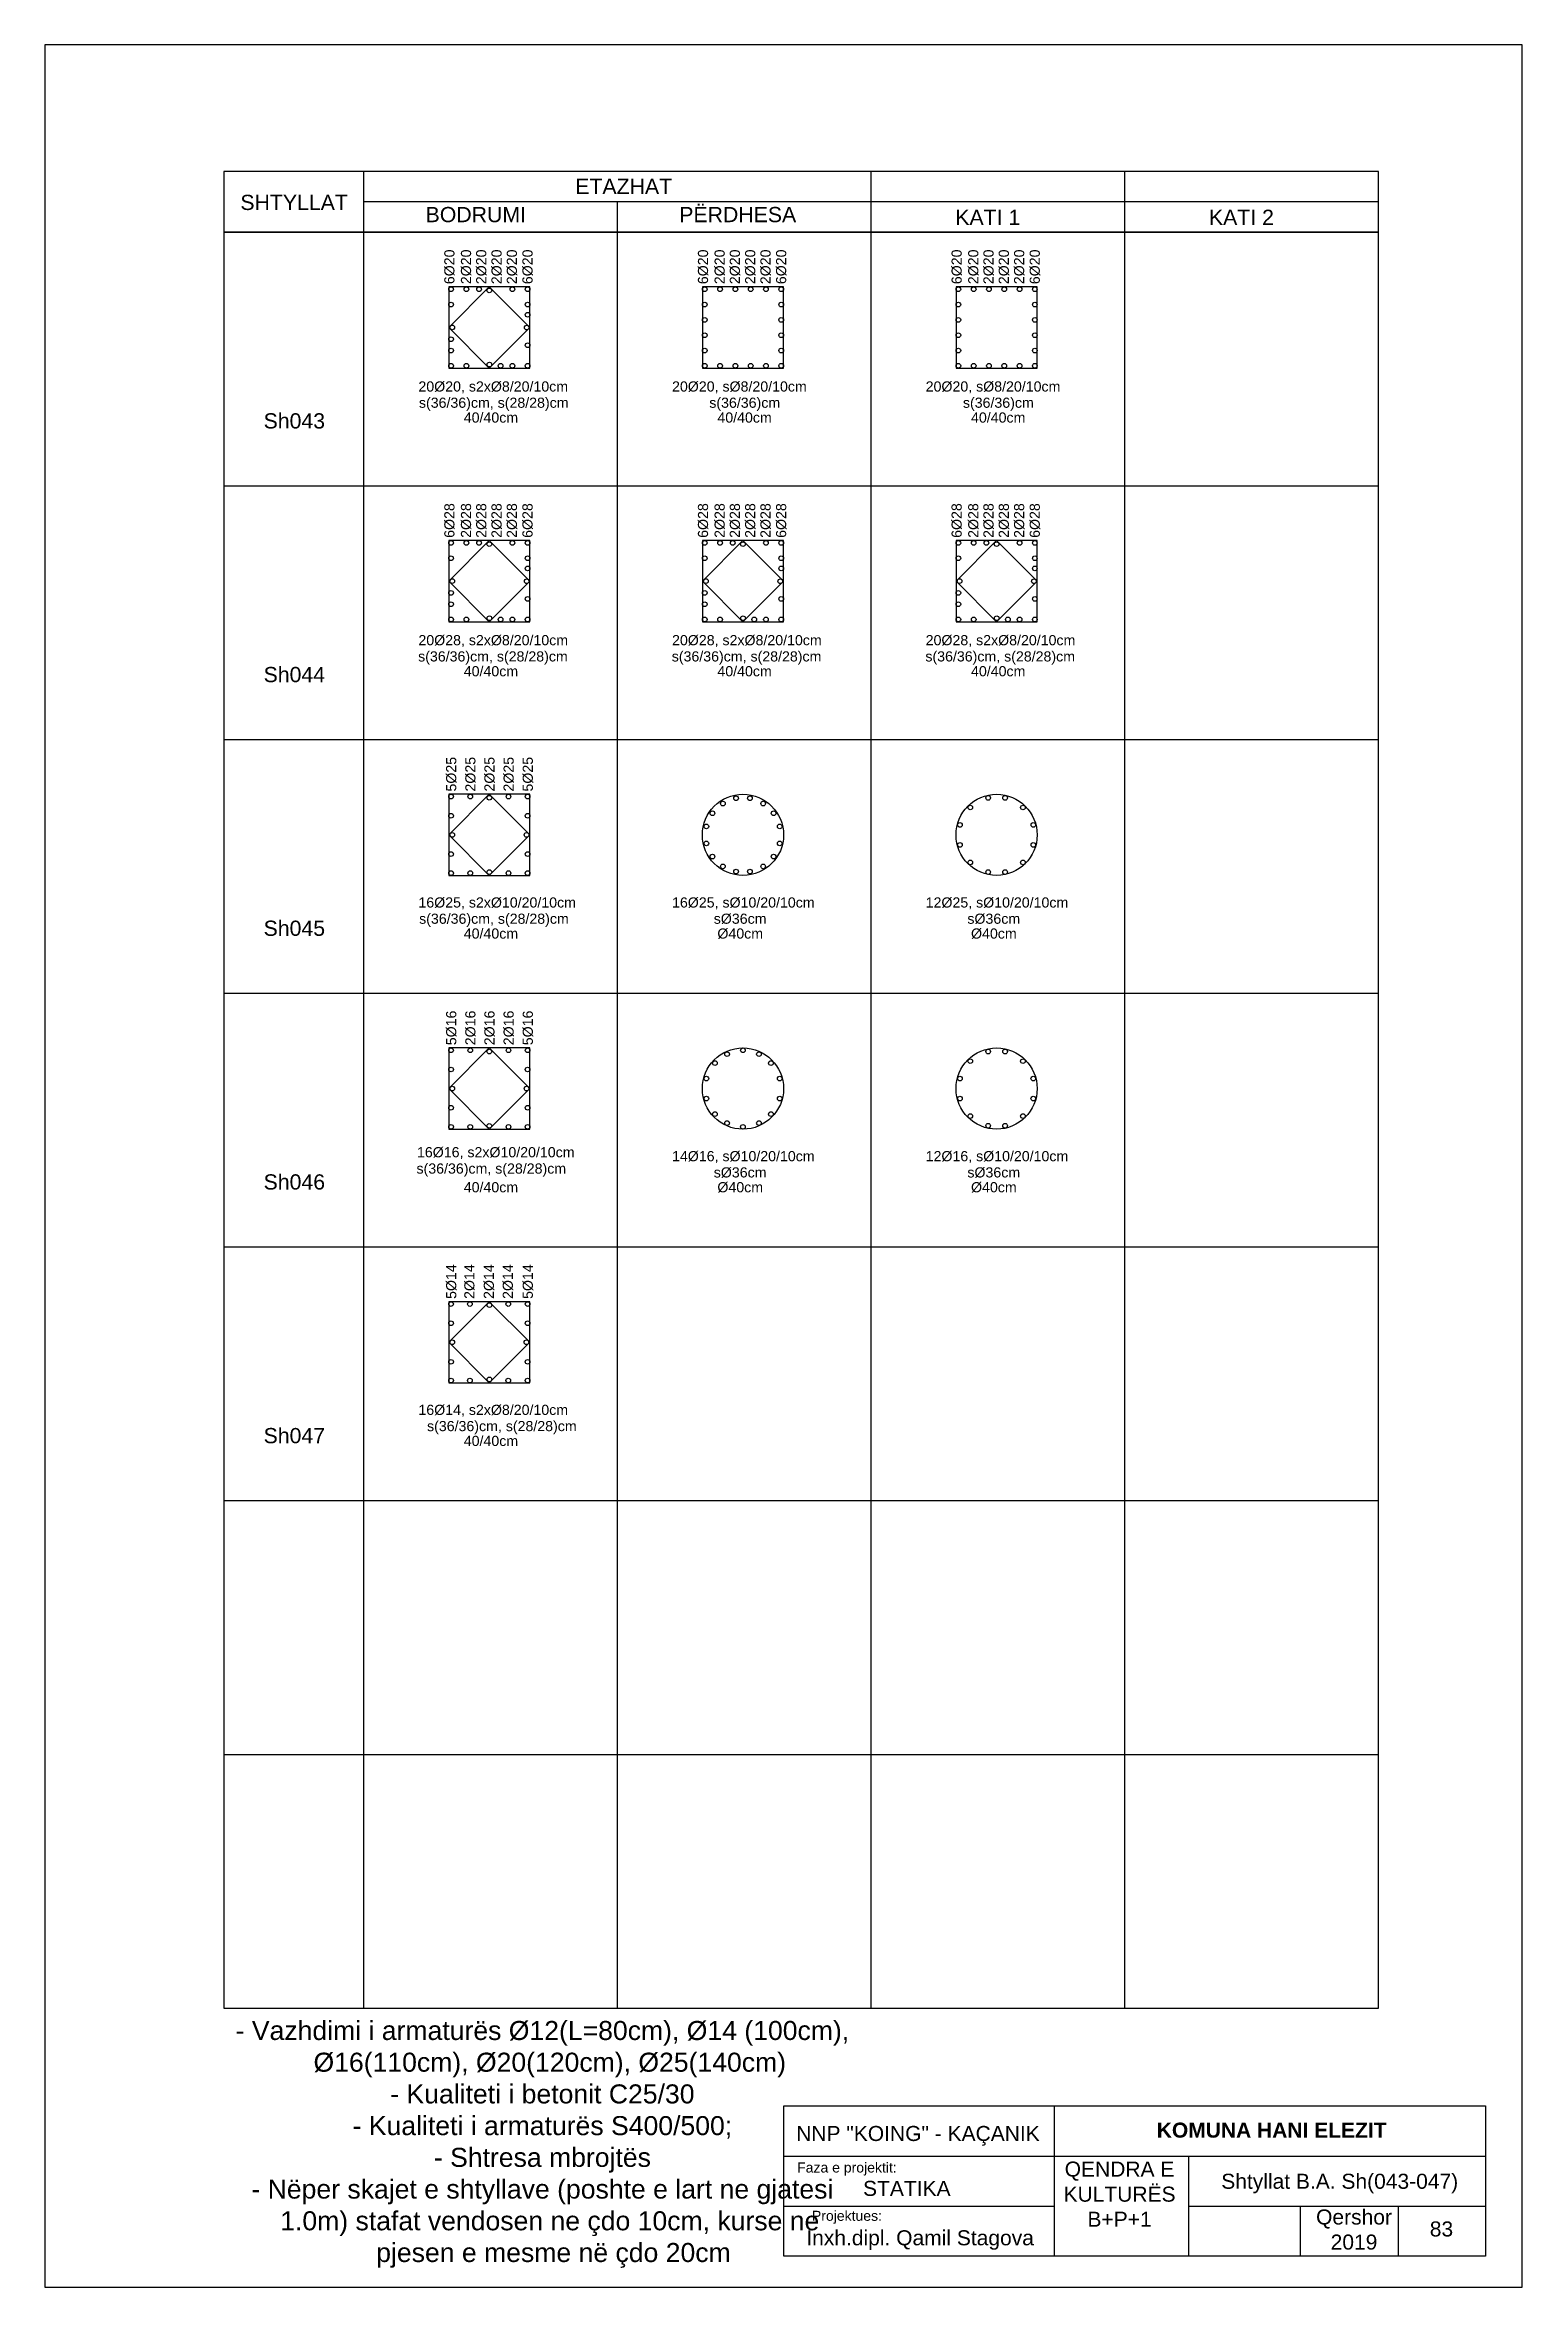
# Model space of a CAD drawing. Header units: inches. Extents: x 2793 to 14277, y -1659 to 551.
# Drawn here: x 12821 to 14277, y -1659 to 551 of the extents above; entities that cross this region are included whole.
import ezdxf

# ---------------------------------------------------------------- set-up
doc = ezdxf.new("R2010")
doc.units = ezdxf.units.IN
doc.layers.add('TEKSTI_Pen_No__201', color=7, linetype='Continuous', lineweight=18)
doc.styles.add('A4TS01', font='ARIAL.TTF', dxfattribs={"height": 10})
doc.styles.add('GENERATED_STYLE_1', font='ARIAL.TTF')

msp = doc.modelspace()

# ---------------------------------------------------------------- texts
at = {"width": 286.78, "attachment_point": 1, "style": 'A4TS01'}
for s, insert, char_height in [('SHTYLLAT', (13013.4, 403), 15), ('ETAZHAT', (13343.5, 418.8), 15), ('BODRUMI', (13196, 391), 15), ('PËRDHESA', (13446, 391), 15), ('KATI 1', (13718.1, 388.3), 15), ('{\\fArial|b0|i0|c238|p34;KATI }2', (13968.1, 388.3), 15), ('{\\fArial|b0|i0|c238|p34;20Ø20, s}2x{\\fArial|b0|i0|c238|p34;Ø8/20/10cm }', (13188.9, 219.1), 10), ('{\\fArial|b0|i0|c238|p34;s(36/36)cm}, s(28/28)cm', (13189.4, 203.1), 10), ('{\\fArial|b0|i0|c238|p34;20Ø20, sØ8/20/}10{\\fArial|b0|i0|c238|p34;cm }', (13438.9, 219.1), 10), ('{\\fArial|b0|i0|c238|p34;s(}3{\\fArial|b0|i0|c238|p34;6/}36{\\fArial|b0|i0|c238|p34;)cm}', (13475.6, 203.1), 10), ('{\\fArial|b0|i0|c238|p34;20Ø20, sØ8/20/}10{\\fArial|b0|i0|c238|p34;cm }', (13688.9, 219.1), 10), ('{\\fArial|b0|i0|c238|p34;s(}3{\\fArial|b0|i0|c238|p34;6/}36{\\fArial|b0|i0|c238|p34;)cm}', (13725.6, 203.1), 10), ('{\\fArial|b0|i0|c238|p34;Sh0}43', (13036.3, 187.7), 15), ('4{\\fArial|b0|i0|c238|p34;0/}4{\\fArial|b0|i0|c238|p34;0cm}', (13233.6, 188.5), 10), ('4{\\fArial|b0|i0|c238|p34;0/}4{\\fArial|b0|i0|c238|p34;0cm}', (13483.6, 188.5), 10), ('4{\\fArial|b0|i0|c238|p34;0/}4{\\fArial|b0|i0|c238|p34;0cm}', (13733.6, 188.5), 10), ('{\\fArial|b0|i0|c238|p34;20Ø28, s}2x{\\fArial|b0|i0|c238|p34;Ø8/20/10cm }', (13188.9, -30.9), 10), ('{\\fArial|b0|i0|c238|p34;20Ø28, s}2x{\\fArial|b0|i0|c238|p34;Ø8/20/10cm }', (13438.9, -30.9), 10), ('{\\fArial|b0|i0|c238|p34;20Ø28, s}2x{\\fArial|b0|i0|c238|p34;Ø8/20/10cm }', (13688.9, -30.9), 10), ('{\\fArial|b0|i0|c238|p34;Sh0}44', (13036.3, -62.3), 15), ('{\\fArial|b0|i0|c238|p34;s(36/36)cm}, s(28/28)cm', (13188.6, -46.9), 10), ('4{\\fArial|b0|i0|c238|p34;0/}4{\\fArial|b0|i0|c238|p34;0cm}', (13233.6, -61.5), 10), ('{\\fArial|b0|i0|c238|p34;s(36/36)cm}, s(28/28)cm', (13438.6, -46.9), 10), ('4{\\fArial|b0|i0|c238|p34;0/}4{\\fArial|b0|i0|c238|p34;0cm}', (13483.6, -61.5), 10), ('{\\fArial|b0|i0|c238|p34;s(36/36)cm}, s(28/28)cm', (13688.6, -46.9), 10), ('4{\\fArial|b0|i0|c238|p34;0/}4{\\fArial|b0|i0|c238|p34;0cm}', (13733.6, -61.5), 10), ('{\\fArial|b0|i0|c238|p34;16Ø25, s2xØ}10{\\fArial|b0|i0|c238|p34;/20/10cm }', (13188.9, -289.4), 10), ('{\\fArial|b0|i0|c238|p34;s(36/36)cm}, s(28/28)cm', (13189.6, -305.4), 10), ('{\\fArial|b0|i0|c238|p34;16Ø25, sØ}10{\\fArial|b0|i0|c238|p34;/20/}10{\\fArial|b0|i0|c238|p34;cm }', (13438.9, -289.4), 10), ('{\\fArial|b0|i0|c238|p34;s}Ø36{\\fArial|b0|i0|c238|p34;cm}', (13480, -305.4), 10), ('{\\fArial|b0|i0|c238|p34;12Ø25, sØ}10{\\fArial|b0|i0|c238|p34;/20/}10{\\fArial|b0|i0|c238|p34;cm }', (13688.9, -289.4), 10), ('{\\fArial|b0|i0|c238|p34;s}Ø36{\\fArial|b0|i0|c238|p34;cm}', (13730, -305.4), 10), ('{\\fArial|b0|i0|c238|p34;Sh0}45', (13036.3, -312.3), 15), ('4{\\fArial|b0|i0|c238|p34;0/}4{\\fArial|b0|i0|c238|p34;0cm}', (13233.6, -320), 10), ('Ø40cm', (13483.6, -320), 10), ('Ø40cm', (13733.6, -320), 10), ('{\\fArial|b0|i0|c238|p34;s(36/36)cm}, s(28/28)cm', (13187, -551.6), 10), ('{\\fArial|b0|i0|c238|p34;16Ø16, s2xØ}10{\\fArial|b0|i0|c238|p34;/20/10cm }', (13187.5, -535.5), 10), ('{\\fArial|b0|i0|c238|p34;14Ø16, sØ}10{\\fArial|b0|i0|c238|p34;/20/}10{\\fArial|b0|i0|c238|p34;cm }', (13438.9, -539.4), 10), ('{\\fArial|b0|i0|c238|p34;12Ø16, sØ}10{\\fArial|b0|i0|c238|p34;/20/}10{\\fArial|b0|i0|c238|p34;cm }', (13688.9, -539.4), 10), ('{\\fArial|b0|i0|c238|p34;Sh0}46', (13036.3, -562.3), 15), ('4{\\fArial|b0|i0|c238|p34;0/}4{\\fArial|b0|i0|c238|p34;0cm}', (13233.6, -570), 10), ('{\\fArial|b0|i0|c238|p34;s}Ø36{\\fArial|b0|i0|c238|p34;cm}', (13480, -555.4), 10), ('Ø40cm', (13483.6, -570), 10), ('{\\fArial|b0|i0|c238|p34;s}Ø36{\\fArial|b0|i0|c238|p34;cm}', (13730, -555.4), 10), ('Ø40cm', (13733.6, -570), 10), ('{\\fArial|b0|i0|c238|p34;16Ø1}4{\\fArial|b0|i0|c238|p34;, s2xØ8/20/10cm }', (13188.9, -789.4), 10), ('{\\fArial|b0|i0|c238|p34;Sh0}47', (13036.3, -812.3), 15), ('{\\fArial|b0|i0|c238|p34;s(36/36)cm, s(28/28)}cm', (13197.4, -805.4), 10), ('4{\\fArial|b0|i0|c238|p34;0/}4{\\fArial|b0|i0|c238|p34;0cm}', (13233.6, -820), 10)]:
    msp.add_mtext(s, dxfattribs=dict(at, insert=insert, char_height=char_height))
at = {"char_height": 10, "width": 286.78, "attachment_point": 1, "rotation": 90, "style": 'A4TS01'}
for s, insert in [('{\\fArial|b0|i0|c238|p34;6Ø}20', (13214.4, 314.9)), ('{\\fArial|b0|i0|c238|p34;2Ø}20', (13230.8, 314.9)), ('{\\fArial|b0|i0|c238|p34;2Ø}20', (13245.8, 314.9)), ('{\\fArial|b0|i0|c238|p34;2Ø}20', (13260.9, 314.9)), ('{\\fArial|b0|i0|c238|p34;2Ø}20', (13276, 314.9)), ('{\\fArial|b0|i0|c238|p34;6Ø}20', (13291.4, 314.9)), ('{\\fArial|b0|i0|c238|p34;6Ø}20', (13464.4, 314.9)), ('{\\fArial|b0|i0|c238|p34;2Ø}20', (13480.8, 314.9)), ('{\\fArial|b0|i0|c238|p34;2Ø}20', (13495.8, 314.9)), ('{\\fArial|b0|i0|c238|p34;2Ø}20', (13510.9, 314.9)), ('{\\fArial|b0|i0|c238|p34;2Ø}20', (13526, 314.9)), ('{\\fArial|b0|i0|c238|p34;6Ø}20', (13541.4, 314.9)), ('{\\fArial|b0|i0|c238|p34;6Ø}20', (13714.4, 314.9)), ('{\\fArial|b0|i0|c238|p34;2Ø}20', (13730.8, 314.9)), ('{\\fArial|b0|i0|c238|p34;2Ø}20', (13745.8, 314.9)), ('{\\fArial|b0|i0|c238|p34;2Ø}20', (13760.9, 314.9)), ('{\\fArial|b0|i0|c238|p34;2Ø}20', (13776, 314.9)), ('{\\fArial|b0|i0|c238|p34;6Ø}20', (13791.4, 314.9)), ('{\\fArial|b0|i0|c238|p34;6Ø2}8', (13214.4, 64.9)), ('{\\fArial|b0|i0|c238|p34;2Ø2}8', (13230.8, 64.9)), ('{\\fArial|b0|i0|c238|p34;2Ø2}8', (13245.8, 64.9)), ('{\\fArial|b0|i0|c238|p34;2Ø2}8', (13260.9, 64.9)), ('{\\fArial|b0|i0|c238|p34;2Ø2}8', (13276, 64.9)), ('{\\fArial|b0|i0|c238|p34;6Ø2}8', (13291.4, 64.9)), ('{\\fArial|b0|i0|c238|p34;6Ø2}8', (13464.4, 64.9)), ('{\\fArial|b0|i0|c238|p34;2Ø2}8', (13480.8, 64.9)), ('{\\fArial|b0|i0|c238|p34;2Ø2}8', (13495.8, 64.9)), ('{\\fArial|b0|i0|c238|p34;2Ø2}8', (13510.9, 64.9)), ('{\\fArial|b0|i0|c238|p34;2Ø2}8', (13526, 64.9)), ('{\\fArial|b0|i0|c238|p34;6Ø2}8', (13541.4, 64.9)), ('{\\fArial|b0|i0|c238|p34;6Ø2}8', (13714.4, 64.9)), ('{\\fArial|b0|i0|c238|p34;2Ø2}8', (13730.8, 64.9)), ('{\\fArial|b0|i0|c238|p34;2Ø2}8', (13745.8, 64.9)), ('{\\fArial|b0|i0|c238|p34;2Ø2}8', (13760.9, 64.9)), ('{\\fArial|b0|i0|c238|p34;2Ø2}8', (13776, 64.9)), ('{\\fArial|b0|i0|c238|p34;6Ø2}8', (13791.4, 64.9)), ('{\\fArial|b0|i0|c238|p34;5Ø}25', (13216.2, -185.1)), ('{\\fArial|b0|i0|c238|p34;2Ø}25', (13235.1, -185.1)), ('{\\fArial|b0|i0|c238|p34;2Ø}25', (13253.9, -185.1)), ('{\\fArial|b0|i0|c238|p34;2Ø}25', (13272.8, -185.1)), ('{\\fArial|b0|i0|c238|p34;5Ø}25', (13291.7, -185.1)), ('{\\fArial|b0|i0|c238|p34;5Ø1}6', (13216.2, -435.1)), ('{\\fArial|b0|i0|c238|p34;2Ø1}6', (13235.1, -435.1)), ('{\\fArial|b0|i0|c238|p34;2Ø1}6', (13253.9, -435.1)), ('{\\fArial|b0|i0|c238|p34;2Ø1}6', (13272.8, -435.1)), ('{\\fArial|b0|i0|c238|p34;5Ø1}6', (13291.7, -435.1)), ('5{\\fArial|b0|i0|c238|p34;Ø14}', (13216.2, -685.1)), ('{\\fArial|b0|i0|c238|p34;2Ø1}4', (13234.1, -685.1)), ('{\\fArial|b0|i0|c238|p34;2Ø1}4', (13253.3, -685.1)), ('{\\fArial|b0|i0|c238|p34;2Ø1}4', (13272, -685.1)), ('5{\\fArial|b0|i0|c238|p34;Ø1}4', (13291.7, -685.1))]:
    msp.add_mtext(s, dxfattribs=dict(at, insert=insert))
at = {"insert": (13311.1, -1518.3), "char_height": 18.75, "width": 705.959, "attachment_point": 5}
msp.add_mtext('{\\fArial|b0|i0|c0|p34;- Vazhdimi i armaturës Ø12(L=80cm), Ø14 (100cm),\\P  Ø16(110cm), Ø20(120cm), Ø25(140cm) \\P- Kualiteti i betonit C25/30\\P- Kualiteti i armaturës S400/500;\\P- Shtresa mbrojtës\\P- Nëper skajet e shtyllave (poshte e lart ne gjatesi\\P  1.0m) stafat vendosen ne çdo 10cm, kurse ne \\P   pjesen e mesme në çdo 20cm }', dxfattribs=at)
at = {"layer": 'TEKSTI_Pen_No__201', "linetype": 'Continuous', "attachment_point": 2, "style": 'GENERATED_STYLE_1'}
for s, insert, char_height in [('NNP "KOING" - KAÇANIK', (13681.3, -1500.1), 14.816), ('{\\fArial|b1|i0|c0|p34;KOMUNA HANI ELEZIT}', (14029.9, -1496.8), 14.816), ('Faza e projektit:', (13611.3, -1536.1), 9.877), ('QENDRA E \\PKULTURËS\\PB+P+1', (13880, -1535.2), 14.82), ('Shtyllat B.A. Sh(043-047)', (14097, -1547.2), 14.816), ('STATIKA', (13670.3, -1554.2), 14.82), ('Projektues:', (13611.3, -1583.7), 9.877), ('Qershor \\P2019', (14111.1, -1582.4), 14.82), ('Inxh.dipl. Qamil Stagova', (13683.4, -1602.9), 14.816), ('83', (14197.3, -1594.2), 14.82)]:
    msp.add_mtext(s, dxfattribs=dict(at, insert=insert, char_height=char_height))

# ---------------------------------------------------------------- linework, layer by layer
for p, q in [((14276.8, 550.8), (12820.7, 550.8)), ((12820.7, 550.8), (12820.7, -1659)), ((14276.8, -1659), (14276.8, 550.8)), ((14135.2, 426.1), (12997.2, 426.1)), ((12997.2, 426.1), (12997.2, 366.1)), ((12997.2, 426.1), (12997.2, 366.1)), ((13135.2, 366.1), (13135.2, 426.1)), ((13635.2, 366.1), (13635.2, 426.1)), ((13885.2, 366.1), (13885.2, 426.1)), ((14135.2, 366.1), (14135.2, 426.1)), ((14135.2, 396.1), (13135.2, 396.1)), ((13385.2, 366.1), (13385.2, 396.1)), ((12997.2, 366.1), (12997.2, -1383.9)), ((12997.2, 366.1), (12997.2, -1383.9)), ((14135.2, 366.1), (12997.2, 366.1)), ((12997.2, 366.1), (12997.2, -1383.9)), ((12997.2, 366.1), (12997.2, 346.1)), ((12997.2, 366.1), (14135.2, 366.1)), ((13135.2, -1383.9), (13135.2, 366.1)), ((13385.2, -1383.9), (13385.2, 366.1)), ((13635.2, -1383.9), (13635.2, 366.1)), ((13885.2, -1383.9), (13885.2, 366.1)), ((14135.2, -1383.9), (14135.2, 366.1)), ((13298.8, 312.2), (13218.8, 312.2)), ((13218.8, 312.2), (13218.8, 232.2)), ((13258.8, 312.2), (13218.8, 272.2)), ((13298.8, 272.2), (13258.8, 312.2)), ((13298.8, 232.2), (13298.8, 312.2)), ((13548.8, 312.2), (13468.8, 312.2)), ((13468.8, 312.2), (13468.8, 232.2)), ((13548.8, 232.2), (13548.8, 312.2)), ((13798.8, 312.2), (13718.8, 312.2)), ((13718.8, 312.2), (13718.8, 232.2)), ((13798.8, 232.2), (13798.8, 312.2)), ((13218.8, 272.2), (13258.8, 232.2)), ((13258.8, 232.2), (13298.8, 272.2)), ((13218.8, 232.2), (13298.8, 232.2)), ((13468.8, 232.2), (13548.8, 232.2)), ((13718.8, 232.2), (13798.8, 232.2)), ((12997.2, 116.1), (14135.2, 116.1)), ((13298.8, 62.2), (13218.8, 62.2)), ((13218.8, 62.2), (13218.8, -17.8)), ((13258.8, 62.2), (13218.8, 22.2)), ((13298.8, 22.2), (13258.8, 62.2)), ((13298.8, -17.8), (13298.8, 62.2)), ((13548.8, 62.2), (13468.8, 62.2)), ((13468.8, 62.2), (13468.8, -17.8)), ((13508.8, 62.2), (13468.8, 22.2)), ((13548.8, 22.2), (13508.8, 62.2)), ((13548.8, -17.8), (13548.8, 62.2)), ((13798.8, 62.2), (13718.8, 62.2)), ((13718.8, 62.2), (13718.8, -17.8)), ((13758.8, 62.2), (13718.8, 22.2)), ((13798.8, 22.2), (13758.8, 62.2)), ((13798.8, -17.8), (13798.8, 62.2)), ((13218.8, 22.2), (13258.8, -17.8)), ((13258.8, -17.8), (13298.8, 22.2)), ((13468.8, 22.2), (13508.8, -17.8)), ((13508.8, -17.8), (13548.8, 22.2)), ((13718.8, 22.2), (13758.8, -17.8)), ((13758.8, -17.8), (13798.8, 22.2)), ((13218.8, -17.8), (13298.8, -17.8)), ((13468.8, -17.8), (13548.8, -17.8)), ((13718.8, -17.8), (13798.8, -17.8)), ((12997.2, -133.9), (14135.2, -133.9)), ((13298.8, -187.8), (13218.8, -187.8)), ((13218.8, -187.8), (13218.8, -267.8)), ((13218.8, -227.8), (13258.8, -187.8)), ((13258.8, -187.8), (13298.8, -227.8)), ((13298.8, -267.8), (13298.8, -187.8)), ((13258.8, -267.8), (13218.8, -227.8)), ((13298.8, -227.8), (13258.8, -267.8)), ((13218.8, -267.8), (13298.8, -267.8)), ((12997.2, -383.9), (14135.2, -383.9)), ((13298.8, -437.8), (13218.8, -437.8)), ((13218.8, -437.8), (13218.8, -517.8)), ((13218.8, -477.8), (13258.8, -437.8)), ((13258.8, -437.8), (13298.8, -477.8)), ((13298.8, -517.8), (13298.8, -437.8)), ((13258.8, -517.8), (13218.8, -477.8)), ((13298.8, -477.8), (13258.8, -517.8)), ((13218.8, -517.8), (13298.8, -517.8)), ((12997.2, -633.9), (14135.2, -633.9)), ((13298.8, -687.8), (13218.8, -687.8)), ((13218.8, -687.8), (13218.8, -767.8)), ((13218.8, -727.8), (13258.8, -687.8)), ((13258.8, -687.8), (13298.8, -727.8)), ((13298.8, -767.8), (13298.8, -687.8)), ((13258.8, -767.8), (13218.8, -727.8)), ((13298.8, -727.8), (13258.8, -767.8)), ((13218.8, -767.8), (13298.8, -767.8)), ((12997.2, -883.9), (14135.2, -883.9)), ((12997.2, -1133.9), (14135.2, -1133.9)), ((12997.2, -1133.9), (14135.2, -1133.9)), ((12997.2, -1383.9), (14135.2, -1383.9)), ((12997.2, -1383.9), (14135.2, -1383.9)), ((13549.2, -1628.5), (13549.2, -1480.4)), ((13549.2, -1480.4), (14240.6, -1480.4)), ((13815.9, -1628.5), (13815.9, -1480.4)), ((14240.6, -1480.4), (14240.6, -1628.5)), ((13549.2, -1529.8), (14240.6, -1529.8)), ((13948, -1529.8), (13948, -1628.5)), ((13549.2, -1579.1), (13815.9, -1579.1)), ((13948, -1579.1), (14240.6, -1579.1)), ((14057.9, -1579.1), (14057.9, -1628.5)), ((14154.5, -1579.1), (14154.5, -1628.5)), ((14240.6, -1628.5), (13549.2, -1628.5)), ((12820.7, -1659), (14276.8, -1659))]:
    msp.add_line(p, q)
for centre, radius in [((13221.1, 309.9), 2.3), ((13236.2, 309.9), 2.3), ((13248.7, 309.9), 2.3), ((13258.8, 308.7), 2.3), ((13281.5, 309.9), 2.3), ((13296.5, 309.9), 2.3), ((13471.1, 309.9), 2.3), ((13486.2, 309.9), 2.3), ((13501.3, 309.9), 2.3), ((13516.4, 309.9), 2.3), ((13531.5, 309.9), 2.3), ((13546.5, 309.9), 2.3), ((13721.1, 309.9), 2.3), ((13736.2, 309.9), 2.3), ((13751.3, 309.9), 2.3), ((13766.4, 309.9), 2.3), ((13781.5, 309.9), 2.3), ((13796.5, 309.9), 2.3), ((13221.1, 294.8), 2.3), ((13296.5, 294.8), 2.3), ((13471.1, 294.8), 2.3), ((13546.5, 294.8), 2.3), ((13721.1, 294.8), 2.3), ((13796.5, 294.8), 2.3), ((13222.3, 272.3), 2.3), ((13295.6, 272.1), 2.3), ((13296.5, 284.8), 2.3), ((13471.1, 279.7), 2.3), ((13471.1, 264.6), 2.3), ((13546.5, 279.7), 2.3), ((13546.5, 264.6), 2.3), ((13721.1, 279.7), 2.3), ((13721.1, 264.6), 2.3), ((13796.5, 279.7), 2.3), ((13796.5, 264.6), 2.3), ((13221.1, 260.7), 2.3), ((13221.1, 249.5), 2.3), ((13296.5, 254.7), 2.3), ((13471.1, 249.5), 2.3), ((13546.5, 249.5), 2.3), ((13721.1, 249.5), 2.3), ((13796.5, 249.5), 2.3), ((13221.1, 234.5), 2.3), ((13236.2, 234.5), 2.3), ((13258.9, 235.7), 2.3), ((13269.9, 234.5), 2.3), ((13281.5, 234.5), 2.3), ((13296.5, 234.5), 2.3), ((13471.1, 234.5), 2.3), ((13486.2, 234.5), 2.3), ((13501.3, 234.5), 2.3), ((13516.4, 234.5), 2.3), ((13531.5, 234.5), 2.3), ((13546.5, 234.5), 2.3), ((13721.1, 234.5), 2.3), ((13736.2, 234.5), 2.3), ((13751.3, 234.5), 2.3), ((13766.4, 234.5), 2.3), ((13781.5, 234.5), 2.3), ((13796.5, 234.5), 2.3), ((13221.1, 59.9), 2.3), ((13221.1, 44.8), 2.3), ((13236.2, 59.9), 2.3), ((13248.7, 59.9), 2.3), ((13258.8, 58.7), 2.3), ((13281.5, 59.9), 2.3), ((13296.5, 59.9), 2.3), ((13296.5, 44.8), 2.3), ((13471.1, 59.9), 2.3), ((13471.1, 44.8), 2.3), ((13486.2, 59.9), 2.3), ((13498.7, 59.9), 2.3), ((13508.8, 58.7), 2.3), ((13531.5, 59.9), 2.3), ((13546.5, 59.9), 2.3), ((13546.5, 44.8), 2.3), ((13721.1, 59.9), 2.3), ((13721.1, 44.8), 2.3), ((13736.2, 59.9), 2.3), ((13748.7, 59.9), 2.3), ((13758.8, 58.7), 2.3), ((13781.5, 59.9), 2.3), ((13796.5, 59.9), 2.3), ((13796.5, 44.8), 2.3), ((13222.3, 22.3), 2.3), ((13295.6, 22.1), 2.3), ((13296.5, 34.8), 2.3), ((13472.3, 22.3), 2.3), ((13545.6, 22.1), 2.3), ((13546.5, 34.8), 2.3), ((13722.3, 22.3), 2.3), ((13795.6, 22.1), 2.3), ((13796.5, 34.8), 2.3), ((13221.1, 10.7), 2.3), ((13221.1, -0.5), 2.3), ((13296.5, 4.7), 2.3), ((13471.1, 10.7), 2.3), ((13471.1, -0.5), 2.3), ((13546.5, 4.7), 2.3), ((13721.1, 10.7), 2.3), ((13721.1, -0.5), 2.3), ((13796.5, 4.7), 2.3), ((13221.1, -15.5), 2.3), ((13236.2, -15.5), 2.3), ((13258.9, -14.3), 2.3), ((13269.9, -15.5), 2.3), ((13281.5, -15.5), 2.3), ((13296.5, -15.5), 2.3), ((13471.1, -15.5), 2.3), ((13486.2, -15.5), 2.3), ((13508.9, -14.3), 2.3), ((13519.9, -15.5), 2.3), ((13531.5, -15.5), 2.3), ((13546.5, -15.5), 2.3), ((13721.1, -15.5), 2.3), ((13736.2, -15.5), 2.3), ((13758.9, -14.3), 2.3), ((13769.9, -15.5), 2.3), ((13781.5, -15.5), 2.3), ((13796.5, -15.5), 2.3), ((13221.1, -190.1), 2.3), ((13240, -190.1), 2.3), ((13258.8, -191.2), 2.3), ((13277.7, -190.1), 2.3), ((13296.5, -190.1), 2.3), ((13508.8, -227.8), 40), ((13489, -196.9), 2.3), ((13502, -191.7), 2.3), ((13515.7, -191.7), 2.3), ((13528.7, -196.9), 2.3), ((13758.8, -227.8), 40), ((13732.9, -200.8), 2.3), ((13750.5, -191.3), 2.3), ((13767.2, -191.3), 2.3), ((13784.8, -200.8), 2.3), ((13221.1, -209), 2.3), ((13296.5, -209), 2.3), ((13472.7, -219.5), 2.3), ((13478.7, -206.5), 2.3), ((13539, -206.5), 2.3), ((13545, -219.5), 2.3), ((13722.7, -218), 2.3), ((13795, -218), 2.3), ((13222.3, -227.8), 2.3), ((13295.5, -227.8), 2.3), ((13472.7, -236.2), 2.3), ((13545, -236.2), 2.3), ((13722.7, -237.7), 2.3), ((13795, -237.7), 2.3), ((13221.1, -246.7), 2.3), ((13221.1, -265.5), 2.3), ((13221.1, -265.5), 2.3), ((13240, -265.5), 2.3), ((13258.8, -264.5), 2.3), ((13277.7, -265.5), 2.3), ((13296.5, -246.7), 2.3), ((13296.5, -265.5), 2.3), ((13478.7, -249.2), 2.3), ((13489, -258.8), 2.3), ((13502, -264), 2.3), ((13515.7, -264), 2.3), ((13528.7, -258.8), 2.3), ((13539, -249.2), 2.3), ((13732.9, -254.9), 2.3), ((13750.5, -264.4), 2.3), ((13767.2, -264.4), 2.3), ((13784.8, -254.9), 2.3), ((13221.1, -440.1), 2.3), ((13240, -440.1), 2.3), ((13258.8, -441.3), 2.3), ((13277.7, -440.1), 2.3), ((13296.5, -440.1), 2.3), ((13508.8, -477.8), 40), ((13493.1, -443.9), 2.3), ((13508.8, -440.1), 2.3), ((13524.6, -443.9), 2.3), ((13758.8, -477.8), 40), ((13750.5, -441.3), 2.3), ((13767.2, -441.3), 2.3), ((13221.1, -459), 2.3), ((13296.5, -459), 2.3), ((13481.2, -452.7), 2.3), ((13536.4, -452.7), 2.3), ((13732.9, -450.8), 2.3), ((13784.8, -450.8), 2.3), ((13222.3, -477.8), 2.3), ((13295.5, -477.8), 2.3), ((13472.7, -468), 2.3), ((13472.7, -487.7), 2.3), ((13545, -468), 2.3), ((13545, -487.7), 2.3), ((13722.7, -468), 2.3), ((13722.7, -487.7), 2.3), ((13795, -468), 2.3), ((13795, -487.7), 2.3), ((13221.1, -496.7), 2.3), ((13296.5, -496.7), 2.3), ((13481.2, -503), 2.3), ((13536.4, -503), 2.3), ((13732.9, -504.9), 2.3), ((13784.8, -504.9), 2.3), ((13221.1, -515.5), 2.3), ((13221.1, -515.5), 2.3), ((13240, -515.5), 2.3), ((13258.8, -514.5), 2.3), ((13277.7, -515.5), 2.3), ((13296.5, -515.5), 2.3), ((13493.1, -511.8), 2.3), ((13508.8, -515.5), 2.3), ((13524.6, -511.8), 2.3), ((13750.5, -514.4), 2.3), ((13767.2, -514.4), 2.3), ((13221.1, -690.1), 2.3), ((13221.1, -709.1), 2.3), ((13239.6, -690.1), 2.3), ((13258.9, -691.2), 2.3), ((13277.5, -690.1), 2.3), ((13296.5, -690.1), 2.3), ((13296.5, -709.1), 2.3), ((13222.2, -727.8), 2.3), ((13295.4, -727.8), 2.3), ((13221.1, -747.1), 2.3), ((13296.5, -747.1), 2.3), ((13221.1, -765.5), 2.3), ((13221.1, -765.5), 2.3), ((13239.6, -765.5), 2.3), ((13258.9, -764.4), 2.3), ((13277.5, -765.5), 2.3), ((13296.5, -765.5), 2.3)]:
    msp.add_circle(centre, radius)

msp.set_redraw_order([(e.dxf.handle, doc.entitydb.next_handle()) for e in msp.query("TEXT MTEXT ATTDEF DIMENSION ARC_DIMENSION")])  # texts and dimensions are drawn at this point

doc.saveas('drawing.dxf')
